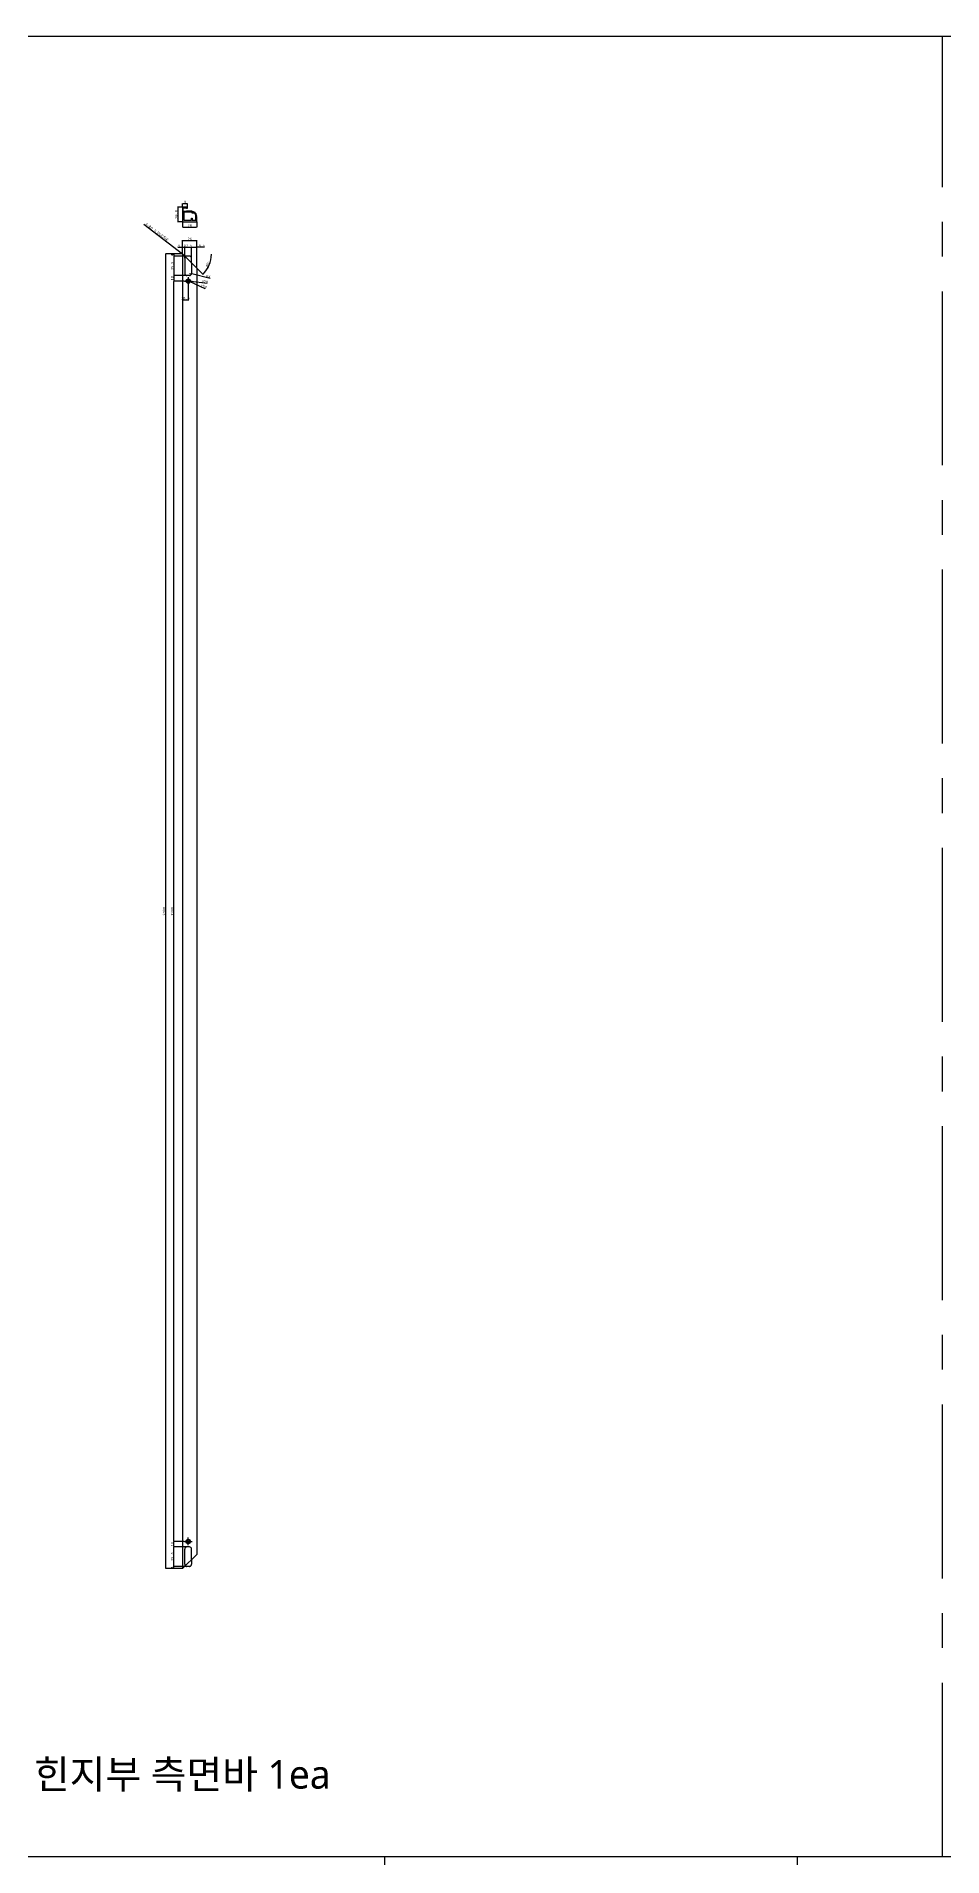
# Model space of a CAD drawing. Header units: millimetres. Extents: x -44117 to 256353, y -2095463 to 65325.
# Drawn here: x -21043 to -19388, y 41616 to 44939 of the extents above; entities that cross this region are included whole.
import ezdxf

# ---------------------------------------------------------------- set-up
doc = ezdxf.new("R2010")
doc.units = ezdxf.units.MM
doc.header["$LTSCALE"] = 10
doc.linetypes.add('CENTER', pattern=[50.8, 31.75, -6.35, 6.35, -6.35])
doc.linetypes.add('HIDDEN', pattern=[9.525, 6.35, -3.175])
doc.layers.add('cen', color=1, linetype='CENTER')
doc.layers.add('hid', color=8, linetype='HIDDEN')
doc.styles.add('고딕', font='')
doc.styles.get('고딕').set_extended_font_data('HYgtrE')
doc.dimstyles.new('hi01 a4 - 1scale', dxfattribs={"dimtxt": 5, "dimasz": 0.5, "dimexe": 0.3, "dimexo": 0.3, "dimgap": 0.2, "dimtad": 1, "dimdec": 1, "dimdsep": 46, "dimtxsty": 'Standard', "dimcen": 1, "dimclrd": 251, "dimclre": 251, "dimclrt": 3, "dimadec": 1, "dimazin": 2, "dimtfac": 1, "dimtdec": 1, "dimtix": 1, "dimtmove": 1, "dimatfit": 3, "dimfxl": 0, "dimarcsym": 0})

msp = doc.modelspace()

# ---------------------------------------------------------------- texts
at = {"color": 142, "insert": (-20776.83963, 41763.64), "char_height": 52.004575, "width": 1506.5379465, "attachment_point": 5, "style": '고딕'}
msp.add_mtext('{\\fMalgun Gothic|b0|i0|c129|p50;힌지부 측면바 1ea}', dxfattribs=at)

# ---------------------------------------------------------------- blocks, each defined once
blk = doc.blocks.new('*D1330')
at = {"color": 251, "lineweight": -2, "transparency": 16777216}
for p, q in [((-20776.3, 44542.4), (-20776.3, 44567)), ((-20775.8, 44566.7), (-20750.8, 44566.7)), ((-20750.3, 44516.4), (-20750.3, 44567))]:
    blk.add_line(p, q, dxfattribs=at)
at = {"color": 251, "transparency": 16777216}
for points in [[(-20775.8, 44566.8), (-20775.8, 44566.6), (-20776.3, 44566.7)], [(-20750.8, 44566.8), (-20750.8, 44566.6), (-20750.3, 44566.7)]]:
    blk.add_solid(points, dxfattribs=at)
at = {"layer": 'Defpoints', "color": 0, "transparency": 16777216}
for p in [(-20750.3, 44566.7), (-20776.3, 44542.1), (-20750.3, 44516.1)]:
    blk.add_point(p, dxfattribs=at)
at = {"color": 3, "transparency": 16777216, "insert": (-20763.3, 44569.4), "char_height": 5, "attachment_point": 5}
blk.add_mtext('26', dxfattribs=at)
blk = doc.blocks.new('*D1331')
at = {"color": 251, "lineweight": -2, "transparency": 16777216}
for p, q in [((-20776.6, 44542.1), (-20792.8, 44542.1)), ((-20768.6, 44538.1), (-20792.8, 44538.1)), ((-20792.5, 44541.6), (-20792.5, 44538.6))]:
    blk.add_line(p, q, dxfattribs=at)
at = {"color": 251, "transparency": 16777216}
for points in [[(-20792.6, 44541.6), (-20792.4, 44541.6), (-20792.5, 44542.1)], [(-20792.6, 44538.6), (-20792.4, 44538.6), (-20792.5, 44538.1)]]:
    blk.add_solid(points, dxfattribs=at)
at = {"layer": 'Defpoints', "color": 0, "transparency": 16777216}
for p in [(-20792.5, 44538.1), (-20776.3, 44542.1), (-20768.3, 44538.1)]:
    blk.add_point(p, dxfattribs=at)
at = {"color": 3, "transparency": 16777216, "insert": (-20795.2, 44540.1), "char_height": 5, "attachment_point": 5, "rotation": 90}
blk.add_mtext('4', dxfattribs=at)
blk = doc.blocks.new('*D1332')
at = {"color": 251, "lineweight": -2, "transparency": 16777216}
for p, q in [((-20776.6, 44538.1), (-20792.8, 44538.1)), ((-20792.5, 44537.6), (-20792.5, 44503.1)), ((-20768.6, 44502.6), (-20792.8, 44502.6))]:
    blk.add_line(p, q, dxfattribs=at)
at = {"color": 251, "transparency": 16777216}
for points in [[(-20792.6, 44537.6), (-20792.4, 44537.6), (-20792.5, 44538.1)], [(-20792.6, 44503.1), (-20792.4, 44503.1), (-20792.5, 44502.6)]]:
    blk.add_solid(points, dxfattribs=at)
at = {"layer": 'Defpoints', "color": 0, "transparency": 16777216}
for p in [(-20776.3, 44538.1), (-20792.5, 44502.6), (-20768.3, 44502.6)]:
    blk.add_point(p, dxfattribs=at)
at = {"color": 3, "transparency": 16777216, "insert": (-20795.2, 44520.3), "char_height": 5, "attachment_point": 5, "rotation": 90}
blk.add_mtext('35.5', dxfattribs=at)
blk = doc.blocks.new('*D1333')
at = {"color": 251, "lineweight": -2, "transparency": 16777216}
for p, q in [((-20776.6, 44502.6), (-20792.8, 44502.6)), ((-20792.5, 44502.1), (-20792.5, 44493.1)), ((-20773.1, 44492.6), (-20792.8, 44492.6))]:
    blk.add_line(p, q, dxfattribs=at)
at = {"color": 251, "transparency": 16777216}
for points in [[(-20792.6, 44502.1), (-20792.4, 44502.1), (-20792.5, 44502.6)], [(-20792.6, 44493.1), (-20792.4, 44493.1), (-20792.5, 44492.6)]]:
    blk.add_solid(points, dxfattribs=at)
at = {"layer": 'Defpoints', "color": 0, "transparency": 16777216}
for p in [(-20776.3, 44502.6), (-20792.5, 44492.6), (-20772.8, 44492.6)]:
    blk.add_point(p, dxfattribs=at)
at = {"color": 3, "transparency": 16777216, "insert": (-20795.2, 44497.6), "char_height": 5, "attachment_point": 5, "rotation": 90}
blk.add_mtext('10', dxfattribs=at)
blk = doc.blocks.new('*D1334')
at = {"color": 251, "lineweight": -2, "transparency": 16777216}
blk.add_line((-20750.1, 44515.9), (-20738.9, 44504.7), dxfattribs=at)
blk.add_arc((-20776.3, 44542.1), 52.6, 315.545, 359.455, dxfattribs=at)
at = {"color": 251, "transparency": 16777216}
for points in [[(-20723.8, 44541.6), (-20723.7, 44541.6), (-20723.8, 44542.1)], [(-20738.7, 44505.2), (-20738.9, 44505.3), (-20739.1, 44504.9)]]:
    blk.add_solid(points, dxfattribs=at)
at = {"layer": 'Defpoints', "color": 0, "transparency": 16777216}
for p in [(-20776.3, 44542.1), (-20776.3, 44542.1), (-20707.9, 44542.1), (-20750.3, 44516.1), (-20730.8, 44515.8)]:
    blk.add_point(p, dxfattribs=at)
at = {"color": 3, "transparency": 16777216, "insert": (-20730.2, 44523), "char_height": 5, "attachment_point": 5, "rotation": 67.5}
blk.add_mtext('45°', dxfattribs=at)
blk = doc.blocks.new('*D1255')
at = {"color": 251, "lineweight": -2, "transparency": 16777216}
for p, q in [((-20768.6, 42146.1), (-20792.8, 42146.1)), ((-20776.6, 42142.1), (-20792.8, 42142.1)), ((-20792.5, 42142.6), (-20792.5, 42145.6))]:
    blk.add_line(p, q, dxfattribs=at)
at = {"color": 251, "transparency": 16777216}
for points in [[(-20792.6, 42145.6), (-20792.4, 42145.6), (-20792.5, 42146.1)], [(-20792.6, 42142.6), (-20792.4, 42142.6), (-20792.5, 42142.1)]]:
    blk.add_solid(points, dxfattribs=at)
at = {"layer": 'Defpoints', "color": 0, "transparency": 16777216}
for p in [(-20792.5, 42146.1), (-20776.3, 42142.1), (-20768.3, 42146.1)]:
    blk.add_point(p, dxfattribs=at)
at = {"color": 3, "transparency": 16777216, "insert": (-20795.2, 42144.1), "char_height": 5, "attachment_point": 5, "rotation": 90}
blk.add_mtext('4', dxfattribs=at)
blk = doc.blocks.new('*D1256')
at = {"color": 251, "lineweight": -2, "transparency": 16777216}
for p, q in [((-20768.6, 42181.6), (-20792.8, 42181.6)), ((-20792.5, 42146.6), (-20792.5, 42181.1)), ((-20776.6, 42146.1), (-20792.8, 42146.1))]:
    blk.add_line(p, q, dxfattribs=at)
at = {"color": 251, "transparency": 16777216}
for points in [[(-20792.6, 42181.1), (-20792.4, 42181.1), (-20792.5, 42181.6)], [(-20792.6, 42146.6), (-20792.4, 42146.6), (-20792.5, 42146.1)]]:
    blk.add_solid(points, dxfattribs=at)
at = {"layer": 'Defpoints', "color": 0, "transparency": 16777216}
for p in [(-20792.5, 42181.6), (-20768.3, 42181.6), (-20776.3, 42146.1)]:
    blk.add_point(p, dxfattribs=at)
at = {"color": 3, "transparency": 16777216, "insert": (-20795.2, 42163.8), "char_height": 5, "attachment_point": 5, "rotation": 90}
blk.add_mtext('35.5', dxfattribs=at)
blk = doc.blocks.new('*D1335')
at = {"color": 251, "lineweight": -2, "transparency": 16777216}
for p, q in [((-20773.1, 42191.6), (-20792.8, 42191.6)), ((-20776.6, 42181.6), (-20792.8, 42181.6)), ((-20792.5, 42182.1), (-20792.5, 42191.1))]:
    blk.add_line(p, q, dxfattribs=at)
at = {"color": 251, "transparency": 16777216}
for points in [[(-20792.6, 42191.1), (-20792.4, 42191.1), (-20792.5, 42191.6)], [(-20792.6, 42182.1), (-20792.4, 42182.1), (-20792.5, 42181.6)]]:
    blk.add_solid(points, dxfattribs=at)
at = {"layer": 'Defpoints', "color": 0, "transparency": 16777216}
for p in [(-20792.5, 42191.6), (-20776.3, 42181.6), (-20772.8, 42191.6)]:
    blk.add_point(p, dxfattribs=at)
at = {"color": 3, "transparency": 16777216, "insert": (-20795.2, 42186.6), "char_height": 5, "attachment_point": 5, "rotation": 90}
blk.add_mtext('10', dxfattribs=at)
blk = doc.blocks.new('*D1336')
at = {"color": 251, "lineweight": -2, "transparency": 16777216}
for p, q in [((-20773.1, 44492.6), (-20792.8, 44492.6)), ((-20792.5, 42192.1), (-20792.5, 44492.1)), ((-20773.1, 42191.6), (-20792.8, 42191.6))]:
    blk.add_line(p, q, dxfattribs=at)
at = {"color": 251, "transparency": 16777216}
for points in [[(-20792.6, 44492.1), (-20792.4, 44492.1), (-20792.5, 44492.6)], [(-20792.6, 42192.1), (-20792.4, 42192.1), (-20792.5, 42191.6)]]:
    blk.add_solid(points, dxfattribs=at)
at = {"layer": 'Defpoints', "color": 0, "transparency": 16777216}
for p in [(-20792.5, 44492.6), (-20772.8, 44492.6), (-20772.8, 42191.6)]:
    blk.add_point(p, dxfattribs=at)
at = {"color": 3, "transparency": 16777216, "insert": (-20795.2, 43342.1), "char_height": 5, "attachment_point": 5, "rotation": 90}
blk.add_mtext('2301', dxfattribs=at)
blk = doc.blocks.new('*D1337')
at = {"color": 251, "lineweight": -2, "transparency": 16777216}
for p, q in [((-20776.6, 44542.1), (-20807.5, 44542.1)), ((-20807.2, 44541.6), (-20807.2, 42142.6)), ((-20776.6, 42142.1), (-20807.5, 42142.1))]:
    blk.add_line(p, q, dxfattribs=at)
at = {"color": 251, "transparency": 16777216}
for points in [[(-20807.3, 44541.6), (-20807.1, 44541.6), (-20807.2, 44542.1)], [(-20807.3, 42142.6), (-20807.1, 42142.6), (-20807.2, 42142.1)]]:
    blk.add_solid(points, dxfattribs=at)
at = {"layer": 'Defpoints', "color": 0, "transparency": 16777216}
for p in [(-20776.3, 44542.1), (-20807.2, 42142.1), (-20776.3, 42142.1)]:
    blk.add_point(p, dxfattribs=at)
at = {"color": 3, "transparency": 16777216, "insert": (-20809.9, 43342.1), "char_height": 5, "attachment_point": 5, "rotation": 90}
blk.add_mtext('2400', dxfattribs=at)
blk = doc.blocks.new('*D1338')
at = {"color": 251, "lineweight": -2, "transparency": 16777216}
for p, q in [((-20770.3, 44493.1), (-20770.8, 44493.2)), ((-20769.8, 44493.1), (-20761.8, 44492.1)), ((-20731.5, 44488.4), (-20761.4, 44492))]:
    blk.add_line(p, q, dxfattribs=at)
at = {"color": 251, "transparency": 16777216}
for points in [[(-20770.3, 44493.2), (-20770.3, 44493), (-20769.8, 44493.1)], [(-20761.3, 44492.1), (-20761.4, 44491.9), (-20761.8, 44492.1)]]:
    blk.add_solid(points, dxfattribs=at)
at = {"layer": 'Defpoints', "color": 0, "transparency": 16777216}
for p in [(-20769.8, 44493.1), (-20761.8, 44492.1)]:
    blk.add_point(p, dxfattribs=at)
at = {"color": 3, "transparency": 16777216, "insert": (-20735.5, 44491.6), "char_height": 5, "attachment_point": 5, "rotation": 353.0474}
blk.add_mtext('∅8', dxfattribs=at)
blk = doc.blocks.new('*D1339')
at = {"color": 251, "lineweight": -2, "transparency": 16777216}
for p, q in [((-20768.1, 44493.6), (-20768.6, 44493.8)), ((-20767.6, 44493.4), (-20764, 44491.8)), ((-20734.8, 44478.7), (-20763.5, 44491.6))]:
    blk.add_line(p, q, dxfattribs=at)
at = {"color": 251, "transparency": 16777216}
for points in [[(-20768.1, 44493.7), (-20768.1, 44493.5), (-20767.6, 44493.4)], [(-20763.5, 44491.6), (-20763.6, 44491.5), (-20764, 44491.8)]]:
    blk.add_solid(points, dxfattribs=at)
at = {"layer": 'Defpoints', "color": 0, "transparency": 16777216}
for p in [(-20767.6, 44493.4), (-20764, 44491.8)]:
    blk.add_point(p, dxfattribs=at)
at = {"color": 3, "transparency": 16777216, "insert": (-20737.7, 44483), "char_height": 5, "attachment_point": 5, "rotation": 335.9571}
blk.add_mtext('∅4', dxfattribs=at)
blk = doc.blocks.new('*D1340')
at = {"color": 251, "lineweight": -2, "transparency": 16777216}
for p, q in [((-20785.2, 44554.2), (-20776.3, 44554.2)), ((-20776.3, 44542.4), (-20776.3, 44554.5)), ((-20775.8, 44554.2), (-20772.8, 44554.2)), ((-20772.3, 44534.4), (-20772.3, 44554.5))]:
    blk.add_line(p, q, dxfattribs=at)
at = {"color": 251, "transparency": 16777216}
for points in [[(-20775.8, 44554.2), (-20775.8, 44554.1), (-20776.3, 44554.2)], [(-20772.8, 44554.2), (-20772.8, 44554.1), (-20772.3, 44554.2)]]:
    blk.add_solid(points, dxfattribs=at)
at = {"layer": 'Defpoints', "color": 0, "transparency": 16777216}
for p in [(-20776.3, 44542.1), (-20772.3, 44554.2), (-20772.3, 44534.1)]:
    blk.add_point(p, dxfattribs=at)
at = {"color": 3, "transparency": 16777216, "insert": (-20783.4, 44556.9), "char_height": 5, "attachment_point": 5}
blk.add_mtext('4', dxfattribs=at)
blk = doc.blocks.new('*D1341')
at = {"color": 251, "lineweight": -2, "transparency": 16777216}
for p, q in [((-20772.8, 44554.2), (-20773.3, 44554.2)), ((-20772.3, 44534.4), (-20772.3, 44554.5)), ((-20772.3, 44554.2), (-20759.8, 44554.2)), ((-20759.8, 44534.4), (-20759.8, 44554.5)), ((-20759.3, 44554.2), (-20758.8, 44554.2))]:
    blk.add_line(p, q, dxfattribs=at)
at = {"color": 251, "transparency": 16777216}
for points in [[(-20772.8, 44554.2), (-20772.8, 44554.1), (-20772.3, 44554.2)], [(-20759.3, 44554.2), (-20759.3, 44554.1), (-20759.8, 44554.2)]]:
    blk.add_solid(points, dxfattribs=at)
at = {"layer": 'Defpoints', "color": 0, "transparency": 16777216}
for p in [(-20772.3, 44534.1), (-20759.8, 44554.2), (-20759.8, 44534.1)]:
    blk.add_point(p, dxfattribs=at)
at = {"color": 3, "transparency": 16777216, "insert": (-20766.1, 44556.9), "char_height": 5, "attachment_point": 5}
blk.add_mtext('12.5', dxfattribs=at)
blk = doc.blocks.new('*D1342')
at = {"color": 251, "lineweight": -2, "transparency": 16777216}
for p, q in [((-20759.8, 44534.4), (-20759.8, 44554.5)), ((-20759.3, 44554.2), (-20750.8, 44554.2)), ((-20750.3, 44534.4), (-20750.3, 44554.5)), ((-20736, 44554.2), (-20750.3, 44554.2))]:
    blk.add_line(p, q, dxfattribs=at)
at = {"color": 251, "transparency": 16777216}
for points in [[(-20759.3, 44554.2), (-20759.3, 44554.1), (-20759.8, 44554.2)], [(-20750.8, 44554.2), (-20750.8, 44554.1), (-20750.3, 44554.2)]]:
    blk.add_solid(points, dxfattribs=at)
at = {"layer": 'Defpoints', "color": 0, "transparency": 16777216}
for p in [(-20759.8, 44534.1), (-20750.3, 44554.2), (-20750.3, 44534.1)]:
    blk.add_point(p, dxfattribs=at)
at = {"color": 3, "transparency": 16777216, "insert": (-20741.2, 44556.9), "char_height": 5, "attachment_point": 5}
blk.add_mtext('9.5', dxfattribs=at)
blk = doc.blocks.new('*D1343')
at = {"color": 251, "lineweight": -2, "transparency": 16777216}
for p, q in [((-20763.8, 44506.6), (-20759.9, 44505.6)), ((-20725.7, 44497), (-20759.5, 44505.5))]:
    blk.add_line(p, q, dxfattribs=at)
at = {"color": 251, "transparency": 16777216}
blk.add_solid([(-20759.4, 44505.6), (-20759.5, 44505.4), (-20759.9, 44505.6)], dxfattribs=at)
at = {"layer": 'Defpoints', "color": 0, "transparency": 16777216}
for p in [(-20763.8, 44506.6), (-20759.9, 44505.6)]:
    blk.add_point(p, dxfattribs=at)
at = {"color": 3, "transparency": 16777216, "insert": (-20729.3, 44500.7), "char_height": 5, "attachment_point": 5, "rotation": 345.9336}
blk.add_mtext('R4', dxfattribs=at)
blk = doc.blocks.new('*D1344')
at = {"color": 251, "lineweight": -2, "transparency": 16777216}
for p, q in [((-20776.3, 44626.8), (-20776.3, 44634.5)), ((-20775.8, 44634.2), (-20767.8, 44634.2)), ((-20767.3, 44626.5), (-20767.3, 44634.5))]:
    blk.add_line(p, q, dxfattribs=at)
at = {"color": 251, "transparency": 16777216}
for points in [[(-20775.8, 44634.3), (-20775.8, 44634.2), (-20776.3, 44634.2)], [(-20767.8, 44634.3), (-20767.8, 44634.2), (-20767.3, 44634.2)]]:
    blk.add_solid(points, dxfattribs=at)
at = {"layer": 'Defpoints', "color": 0, "transparency": 16777216}
for p in [(-20767.3, 44634.2), (-20776.3, 44626.5), (-20767.3, 44626.2)]:
    blk.add_point(p, dxfattribs=at)
at = {"color": 3, "transparency": 16777216, "insert": (-20771.8, 44636.9), "char_height": 5, "attachment_point": 5}
blk.add_mtext('9', dxfattribs=at)
blk = doc.blocks.new('*D1345')
at = {"color": 251, "lineweight": -2, "transparency": 16777216}
for p, q in [((-20775.6, 44627.5), (-20785.5, 44627.5)), ((-20775.6, 44600.7), (-20785.5, 44600.7)), ((-20785.2, 44627), (-20785.2, 44601.2))]:
    blk.add_line(p, q, dxfattribs=at)
at = {"color": 251, "transparency": 16777216}
for points in [[(-20785.3, 44627), (-20785.1, 44627), (-20785.2, 44627.5)], [(-20785.3, 44601.2), (-20785.1, 44601.2), (-20785.2, 44600.7)]]:
    blk.add_solid(points, dxfattribs=at)
at = {"layer": 'Defpoints', "color": 0, "transparency": 16777216}
for p in [(-20785.2, 44600.7), (-20775.3, 44627.5), (-20775.3, 44600.7)]:
    blk.add_point(p, dxfattribs=at)
at = {"color": 3, "transparency": 16777216, "insert": (-20787.9, 44614.1), "char_height": 5, "attachment_point": 5, "rotation": 90}
blk.add_mtext('26.8', dxfattribs=at)
blk = doc.blocks.new('*D1346')
at = {"color": 251, "lineweight": -2, "transparency": 16777216}
for p, q in [((-20776.3, 44600.9), (-20776.3, 44590.9)), ((-20750.3, 44600.9), (-20750.3, 44590.9)), ((-20775.8, 44591.2), (-20750.8, 44591.2))]:
    blk.add_line(p, q, dxfattribs=at)
at = {"color": 251, "transparency": 16777216}
for points in [[(-20775.8, 44591.2), (-20775.8, 44591.1), (-20776.3, 44591.2)], [(-20750.8, 44591.2), (-20750.8, 44591.1), (-20750.3, 44591.2)]]:
    blk.add_solid(points, dxfattribs=at)
at = {"layer": 'Defpoints', "color": 0, "transparency": 16777216}
for p in [(-20776.3, 44601.2), (-20750.3, 44601.2), (-20750.3, 44591.2)]:
    blk.add_point(p, dxfattribs=at)
at = {"color": 3, "transparency": 16777216, "insert": (-20763.3, 44593.9), "char_height": 5, "attachment_point": 5}
blk.add_mtext('26', dxfattribs=at)
blk = doc.blocks.new('*D1347')
at = {"color": 251, "lineweight": -2, "transparency": 16777216}
for p, q in [((-20776.3, 44480.2), (-20776.3, 44458.3)), ((-20765.8, 44485.3), (-20765.8, 44458.3)), ((-20776.8, 44458.6), (-20777.3, 44458.6)), ((-20776.3, 44458.6), (-20765.8, 44458.6)), ((-20765.3, 44458.6), (-20764.8, 44458.6))]:
    blk.add_line(p, q, dxfattribs=at)
at = {"color": 251, "transparency": 16777216}
for points in [[(-20776.8, 44458.7), (-20776.8, 44458.5), (-20776.3, 44458.6)], [(-20765.3, 44458.7), (-20765.3, 44458.5), (-20765.8, 44458.6)]]:
    blk.add_solid(points, dxfattribs=at)
at = {"layer": 'Defpoints', "color": 0, "transparency": 16777216}
for p in [(-20776.3, 44480.5), (-20765.8, 44485.6), (-20765.8, 44458.6)]:
    blk.add_point(p, dxfattribs=at)
at = {"color": 3, "transparency": 16777216, "insert": (-20771.1, 44461.3), "char_height": 5, "attachment_point": 5}
blk.add_mtext('10.5', dxfattribs=at)
blk = doc.blocks.new('*D1254')
at = {"color": 251, "lineweight": -2, "transparency": 16777216}
for p, q in [((-20847.2, 44596.2), (-20776.6, 44542.2)), ((-20775.8, 44541.6), (-20776.2, 44541.9))]:
    blk.add_line(p, q, dxfattribs=at)
at = {"color": 251, "transparency": 16777216}
blk.add_solid([(-20776.6, 44542.2), (-20776.7, 44542.1), (-20776.2, 44541.9)], dxfattribs=at)
at = {"layer": 'Defpoints', "color": 0, "transparency": 16777216}
for p in [(-20776.2, 44541.9), (-20775.8, 44541.6)]:
    blk.add_point(p, dxfattribs=at)
at = {"color": 3, "transparency": 16777216, "insert": (-20823.5, 44581.8), "char_height": 5, "attachment_point": 5, "rotation": 322.5986}
blk.add_mtext('2-R0.5{\\f굴림|b0|i0|c129|p50; 코너가공}', dxfattribs=at)
blk = doc.blocks.new('A$C2EC13F1B')
at = {"color": 7}
for p, q in [((-3.67, -0.83), (-1.17, 4.17)), ((-1.17, 4.17), (1.33, -0.83))]:
    blk.add_line(p, q, dxfattribs=at)
blk.add_lwpolyline([(-3.67, -0.83), (1.33, -0.83)], dxfattribs=at)
blk = doc.blocks.new('a4 1scale')
at = {"color": 8}
for p, q in [((-15144.83, -4477.05), (-14867.83, -4477.05)), ((-15097.66, -4499.61), (-15097.66, -4477.05)), ((-15057.67, -4499.62), (-15057.67, -4477.06)), ((-15019.68, -4499.62), (-15019.68, -4477.06)), ((-14981.69, -4499.62), (-14981.69, -4477.06)), ((-14943.7, -4499.62), (-14943.7, -4477.06)), ((-14905.71, -4499.62), (-14905.71, -4477.06)), ((-15028.06, -4478.06), (-15028.06, -4498.62)), ((-14980.9, -4480.63), (-14944.7, -4480.63)), ((-14975.07, -4480.63), (-14975.07, -4498.62)), ((-14952.08, -4480.63), (-14952.08, -4498.62)), ((-14942.91, -4480.63), (-14906.71, -4480.63)), ((-15056.67, -4483.2), (-15020.68, -4483.2)), ((-15018.68, -4483.2), (-14982.69, -4483.2)), ((-14980.9, -4486.63), (-14944.7, -4486.63)), ((-14942.91, -4486.63), (-14906.71, -4486.63)), ((-15096.66, -4488.33), (-15058.67, -4488.34)), ((-15056.67, -4488.34), (-15020.68, -4488.34)), ((-15018.68, -4488.34), (-14982.69, -4488.34)), ((-15141.53, -4492.95), (-15101.88, -4492.95)), ((-15056.67, -4493.48), (-15020.68, -4493.48)), ((-15018.68, -4493.48), (-14982.69, -4493.48)), ((-14980.9, -4492.63), (-14944.7, -4492.63)), ((-14942.91, -4492.63), (-14906.71, -4492.63))]:
    blk.add_line(p, q, dxfattribs=at)
for points in [[(-15154.83, -4509.61), (-14857.83, -4509.61), (-14857.83, -4299.61), (-15154.83, -4299.61)], [(-15144.83, -4499.61), (-14867.83, -4499.61), (-14867.83, -4309.61), (-15144.83, -4309.61)]]:
    blk.add_lwpolyline(points, close=True)
for points in [[(-15143.82, -4478.05), (-15098.66, -4478.05), (-15098.66, -4498.61), (-15143.83, -4498.61)], [(-15058.67, -4478.06), (-15096.66, -4478.05), (-15096.66, -4498.61), (-15058.66, -4498.62)], [(-15056.67, -4478.06), (-15020.68, -4478.06), (-15020.68, -4498.62), (-15056.67, -4498.62)], [(-15018.68, -4478.06), (-14982.69, -4478.06), (-14982.69, -4498.62), (-15018.68, -4498.62)]]:
    blk.add_lwpolyline(points, close=True, dxfattribs=at)
for points in [[(-14944.7, -4480.63), (-14944.7, -4498.62), (-14980.9, -4498.62), (-14980.9, -4480.63)], [(-14906.71, -4480.63), (-14906.71, -4498.62), (-14942.91, -4498.62), (-14942.91, -4480.63)]]:
    blk.add_lwpolyline(points, dxfattribs=at)
at = {"color": 8, "xscale": 0.7469071166727064, "yscale": 0.7469071166727064, "zscale": 0.7469071166727064}
for p in [(-14977.06, -4485.3), (-14977.06, -4491.3), (-14977.06, -4497.29)]:
    blk.add_blockref('A$C2EC13F1B', p, dxfattribs=at)
at = {"color": 8, "style": '고딕'}
for s, insert, char_height, width, attachment_point in [('{\\fMalgun Gothic|b0|i0|c129|p50;PROJECT}', (-15095.45, -4478.74), 1.6004, 37.4801, 1), ('{\\fMalgun Gothic|b0|i0|c129|p50;설 계}', (-15055.65, -4478.55), 1.4003, 21.6513, 1), ('{\\fGulim|b0|i0|c129|p50;일자}', (-15027.2, -4478.57), 1.4, 24.7824, 1), ('{\\fMalgun Gothic|b0|i0|c129|p50;재 질}', (-15017.66, -4478.55), 1.4003, 21.6513, 1), ('{\\fMalgun Gothic|b0|i0|c129|p50;수정사항}', (-14980.67, -4478.55), 1.4003, 21.6513, 1), ('{\\fMalgun Gothic|b0|i0|c129|p50;도면 no.}', (-14941.63, -4478.55), 1.4003, 21.6513, 1), ('{\\fMalgun Gothic|b0|i0|c129|p50;Note.}', (-14903.64, -4478.55), 1.4003, 21.6513, 1), ('{\\fMalgun Gothic|b0|i0|c129|p50;no.}', (-14980.32, -4481.07), 0.96, 25.9815, 1), ('{\\fMalgun Gothic|b0|i0|c129|p50;내용}', (-14974.49, -4481.07), 0.96, 25.9815, 1), ('{\\fMalgun Gothic|b0|i0|c129|p50;일자}', (-14951.5, -4481.07), 0.96, 25.9815, 1), ('{\\fGulim|b0|i0|c129|p50;완\\fMalgun Gothic|b0|i0|c129|p50;제품}', (-14941.66, -4481.32), 1.4003, 21.6513, 1), ('{\\fMalgun Gothic|b0|i0|c129|p50;검 토}', (-15055.65, -4483.82), 1.4003, 21.6513, 1), ('{\\fMalgun Gothic|b0|i0|c129|p50;수 량}', (-15017.66, -4483.82), 1.4003, 21.6513, 1), ('{\\fMalgun Gothic|b0|i0|c129|p50;반제품}', (-14941.66, -4487.32), 1.4003, 21.6513, 1), ('{\\fMalgun Gothic|b0|i0|c129|p50;도면명}', (-15095.89, -4489.07), 1.6004, 37.4801, 1), ('{\\fMalgun Gothic|b0|i0|c129|p50;승 인}', (-15055.65, -4489.02), 1.4003, 21.6513, 1), ('{\\fMalgun Gothic|b0|i0|c129|p50;마 감}', (-15017.66, -4489.02), 1.4003, 21.6513, 1), ('{\\fMalgun Gothic|b0|i0|c129|p50;척 도 }', (-15055.65, -4494.02), 1.4003, 21.6513, 1), ('{\\fGulim|b0|i0|c129|p50;단 위}', (-15034.68, -4494.09), 1.4003, 21.6513, 1), ('{\\fMalgun Gothic|b0|i0|c129|p50;규 격 }', (-15017.66, -4494.02), 1.4003, 21.6513, 1), ('{\\fMalgun Gothic|b0|i0|c129|p50;Page}', (-14941.66, -4493.32), 1.4003, 21.6513, 1), ('mm', (-15024.45, -4496.13), 1.7, 15.2516, 5), ('{\\C8;P-01-01}', (-15144.37, -4500.78), 1.8004, 27.0059, 1), ('{\\C8;A4 ( 297 X 210 )}', (-14868.4, -4500.78), 1.8004, 27.0059, 3)]:
    blk.add_mtext(s, dxfattribs=dict(at, insert=insert, char_height=char_height, width=width, attachment_point=attachment_point))

# ---------------------------------------------------------------- dimensions: what is measured, and where the dimension line sits
for base, p1, p2, picture, middle in [((-20767.31698, 44634.23603), (-20776.31698, 44626.5024), (-20767.31698, 44626.2024), '*D1344', (-20771.81698, 44636.93603)), ((-20750.31952, 44591.15464), (-20776.31698, 44601.20402), (-20750.31952, 44601.20402), '*D1346', (-20763.31825, 44593.85464)), ((-20750.31952, 44566.70167), (-20776.31698, 44542.07156), (-20750.31952, 44516.0741), '*D1330', (-20763.31825, 44569.40167)), ((-20759.81698, 44554.156), (-20772.31698, 44534.07156), (-20759.81698, 44534.07156), '*D1341', (-20766.06698, 44556.856)), ((-20765.81698, 44458.63231), (-20776.31698, 44480.45702), (-20765.81698, 44485.57156), '*D1347', (-20771.06698, 44461.33231))]:
    dim = msp.add_linear_dim(base=base, p1=p1, p2=p2, dimstyle='hi01 a4 - 1scale')
    dim.commit()
    dim.dimension.update_dxf_attribs({"geometry": picture, "text_midpoint": middle})
dim = msp.add_radius_dim(center=(-20775.81698, 44541.57156), mpoint=(-20776.21418, 44541.87526), text='2-<>{\\f굴림|b0|i0|c129|p50; 코너가공}', dimstyle='hi01 a4 - 1scale', override={"dimtxsty": 'Standard'})
dim.commit()
dim.dimension.update_dxf_attribs({"geometry": '*D1254', "text_midpoint": (-20825.33368, 44579.43186), "dimtype": 164})
for base, p1, p2, angle, picture, middle in [((-20785.17889, 44600.70402), (-20775.31698, 44627.5024), (-20775.31698, 44600.70402), 90, '*D1345', (-20787.87889, 44614.10321)), ((-20807.20865, 42142.07156), (-20776.31698, 44542.07156), (-20776.31698, 42142.07156), 90, '*D1337', (-20809.90865, 43342.07156)), ((-20792.48774, 44538.07156), (-20776.31698, 44542.07156), (-20768.31698, 44538.07156), 90, '*D1331', (-20795.18774, 44540.07156)), ((-20792.48774, 44502.57156), (-20776.31698, 44538.07156), (-20768.31698, 44502.57156), 90, '*D1332', (-20795.18774, 44520.32156)), ((-20792.48774, 44492.57156), (-20776.31698, 44502.57156), (-20772.81698, 44492.57156), 90, '*D1333', (-20795.18774, 44497.57156)), ((-20792.48774, 44492.57156), (-20772.81698, 42191.57156), (-20772.81698, 44492.57156), 90, '*D1336', (-20795.18774, 43342.07156)), ((-20792.48774, 42191.57156), (-20776.31698, 42181.57156), (-20772.81698, 42191.57156), 270, '*D1335', (-20795.18774, 42186.57156)), ((-20792.48774, 42181.57156), (-20776.31698, 42146.07156), (-20768.31698, 42181.57156), 270, '*D1256', (-20795.18774, 42163.82156)), ((-20792.48774, 42146.07156), (-20776.31698, 42142.07156), (-20768.31698, 42146.07156), 270, '*D1255', (-20795.18774, 42144.07156))]:
    dim = msp.add_linear_dim(base=base, p1=p1, p2=p2, angle=angle, dimstyle='hi01 a4 - 1scale')
    dim.commit()
    dim.dimension.update_dxf_attribs({"geometry": picture, "text_midpoint": middle})
for base, p1, p2, picture, middle in [((-20772.31698, 44554.156), (-20776.31698, 44542.07156), (-20772.31698, 44534.07156), '*D1340', (-20783.35351, 44556.856)), ((-20750.31952, 44554.156), (-20759.81698, 44534.07156), (-20750.31952, 44534.07156), '*D1342', (-20741.15957, 44556.90887))]:
    dim = msp.add_linear_dim(base=base, p1=p1, p2=p2, dimstyle='hi01 a4 - 1scale')
    dim.commit()
    dim.dimension.update_dxf_attribs({"geometry": picture, "text_midpoint": middle, "dimtype": 160})
dim = msp.add_angular_dim_2l(base=(-20730.79585, 44515.78992), line1=((-20776.31698, 44542.07156), (-20707.85495, 44542.07156)), line2=((-20776.31698, 44542.07156), (-20750.31952, 44516.0741)), dimstyle='hi01 a4 - 1scale')
dim.commit()
dim.dimension.update_dxf_attribs({"geometry": '*D1334', "text_midpoint": (-20730.24932, 44522.98971)})
for p1, p2, picture, middle in [((-20769.78757, 44493.05576), (-20761.8464, 44492.08737), '*D1338', (-20735.86664, 44488.91926)), ((-20767.64346, 44493.38641), (-20763.9905, 44491.75672), '*D1339', (-20738.75408, 44480.49807))]:
    dim = msp.add_diameter_dim_2p(p1=p1, p2=p2, dimstyle='hi01 a4 - 1scale')
    dim.commit()
    dim.dimension.update_dxf_attribs({"geometry": picture, "text_midpoint": middle, "dimtype": 163})
dim = msp.add_radius_dim(center=(-20763.81698, 44506.57156), mpoint=(-20759.93693, 44505.59938), dimstyle='hi01 a4 - 1scale')
dim.commit()
dim.dimension.update_dxf_attribs({"geometry": '*D1343', "text_midpoint": (-20729.94883, 44498.08556), "dimtype": 164})

# ---------------------------------------------------------------- linework, layer by layer
for p, q in [((-20776.31698, 44542.07156), (-20750.31952, 44516.0741)), ((-20776.31698, 44542.07156), (-20776.31698, 42142.07156)), ((-20772.31698, 44534.07156), (-20772.31698, 44506.57156)), ((-20763.81698, 44502.57156), (-20768.31698, 44502.57156)), ((-20759.81698, 44525.57156), (-20759.81698, 44506.57156)), ((-20750.31952, 44516.0741), (-20750.31952, 42168.06903)), ((-20772.31698, 42150.07156), (-20772.31698, 42177.57156)), ((-20763.81698, 42181.57156), (-20768.31698, 42181.57156)), ((-20759.81698, 42158.57156), (-20759.81698, 42177.57156)), ((-20776.31698, 42142.07156), (-20750.31952, 42168.06903))]:
    msp.add_line(p, q)
for points in [[(-20775.81698, 44600.70402), (-20750.81952, 44600.70402, 0.4142135624), (-20750.31952, 44601.20402), (-20750.31952, 44610.4024, 0.4142135624), (-20750.61952, 44610.7024), (-20750.62457, 44610.7024, -0.4043730092), (-20750.9244, 44610.99229, 0.022416536), (-20750.98487, 44611.76065, -0.4043730092), (-20750.73409, 44612.09387, 0.424123069), (-20750.48646, 44612.44707, 0.022416536), (-20750.67894, 44613.2488, 0.424123069), (-20751.05992, 44613.45109, -0.4043730092), (-20751.43466, 44613.63413, 0.022416536), (-20751.72961, 44614.34621, -0.4043730092), (-20751.59406, 44614.74062, 0.424123069), (-20751.4677, 44615.15305, 0.022416536), (-20751.89851, 44615.85606, 0.424123069), (-20752.32336, 44615.93071, -0.4043730092), (-20752.73632, 44615.989, 0.022416536), (-20753.23687, 44616.57508, -0.4043730092), (-20753.22984, 44616.99207, 0.4241230691), (-20753.23711, 44617.42337, 0.022416536), (-20753.86408, 44617.95885, 0.424123069), (-20754.2912, 44617.89856, -0.4043730092), (-20754.70196, 44617.82638, 0.022416536), (-20755.35912, 44618.22909, -0.4043730092), (-20755.4813, 44618.62785, 0.424123069), (-20755.62149, 44619.03579, 0.022416536), (-20756.38324, 44619.35132, 0.4241230691), (-20756.77083, 44619.16199, -0.4043730092), (-20757.13918, 44618.96642, 0.022416536), (-20757.88863, 44619.14634, -0.4043730092), (-20758.12804, 44619.48783, 0.424123069), (-20758.38743, 44619.83248, 0.0308511276), (-20759.51952, 44619.9024), (-20768.81698, 44619.9024, 0.4142135624), (-20769.11698, 44619.6024), (-20769.11698, 44619.5024, -0.4142135624), (-20769.31698, 44619.3024), (-20774.81698, 44619.3024, -0.4142135624), (-20775.11698, 44619.6024), (-20775.11698, 44626.2024, -0.4142135624), (-20774.81698, 44626.5024), (-20769.31698, 44626.5024, -0.4142135624), (-20769.11698, 44626.3024), (-20769.11698, 44626.2024, 0.4142135624), (-20768.81698, 44625.9024), (-20767.61698, 44625.9024, 0.855700792), (-20767.52535, 44626.48806), (-20769.36639, 44627.5024), (-20775.31698, 44627.5024, 0.4142135624), (-20776.31698, 44626.5024), (-20776.31698, 44601.20402, 0.4142135623), (-20775.81698, 44600.70402)], [(-20758.61698, 44616.5024), (-20758.61698, 44618.3024), (-20773.81698, 44618.3024), (-20773.81698, 44603.7024), (-20760.11698, 44603.7024), (-20760.11698, 44607.5024, -0.4142135624), (-20759.91698, 44607.7024), (-20759.01698, 44607.7024, -0.4142135624), (-20758.81698, 44607.5024), (-20758.81698, 44603.7024), (-20751.91952, 44603.7024), (-20751.91952, 44610.7024, 0.2205202393), (-20754.6083, 44616.5024), (-20758.61698, 44616.5024)]]:
    msp.add_lwpolyline(points, format="xyb", close=True)
for centre, radius in [((-20765.81698, 44492.57156), 4), ((-20765.81698, 44492.57156), 2), ((-20765.81698, 42191.57156), 4), ((-20765.81698, 42191.57156), 2)]:
    msp.add_circle(centre, radius)
for centre, radius, start, end in [((-20775.81698, 44541.57156), 0.5, 135, 180), ((-20768.31698, 44534.07156), 4, 135, 180), ((-20768.31698, 44506.57156), 4, 180, 270), ((-20763.81698, 44506.57156), 4, 270, 0), ((-20768.31698, 42177.57156), 4, 90, 180), ((-20763.81698, 42177.57156), 4, 0, 90), ((-20768.31698, 42150.07156), 4, 180, 225)]:
    msp.add_arc(centre, radius, start, end)
at = {"layer": 'cen'}
for p, q in [((-19388.32884, 41616.27709), (-19388.32884, 44939.25571)), ((-20765.81698, 44499.57156), (-20765.81698, 44485.57156)), ((-20772.81698, 44492.57156), (-20758.81698, 44492.57156)), ((-20772.81698, 42191.57156), (-20758.81698, 42191.57156)), ((-20765.81698, 42184.57156), (-20765.81698, 42198.57156))]:
    msp.add_line(p, q, dxfattribs=at)
at = {"layer": 'hid'}
for p, q in [((-20763.81698, 44538.07156), (-20768.31698, 44538.07156)), ((-20759.81698, 44525.57156), (-20759.81698, 44534.07156)), ((-20763.81698, 42146.07156), (-20768.31698, 42146.07156)), ((-20759.81698, 42158.57156), (-20759.81698, 42150.07156))]:
    msp.add_line(p, q, dxfattribs=at)
for centre, start, end in [((-20768.31698, 44534.07156), 90, 135), ((-20763.81698, 44534.07156), 0, 90), ((-20768.31698, 42150.07156), 225, 270), ((-20763.81698, 42150.07156), 270, 0)]:
    msp.add_arc(centre, 4, start, end, dxfattribs=at)

# ---------------------------------------------------------------- block references
at = {"color": 1, "xscale": 19.845, "yscale": 19.845, "zscale": 19.845}
msp.add_blockref('a4 1scale', (278412.28854, 130463.4467), dxfattribs=at)

msp.set_redraw_order([(e.dxf.handle, doc.entitydb.next_handle()) for e in msp.query("TEXT MTEXT ATTDEF DIMENSION ARC_DIMENSION")])  # texts and dimensions are drawn at this point

doc.saveas('drawing.dxf')
